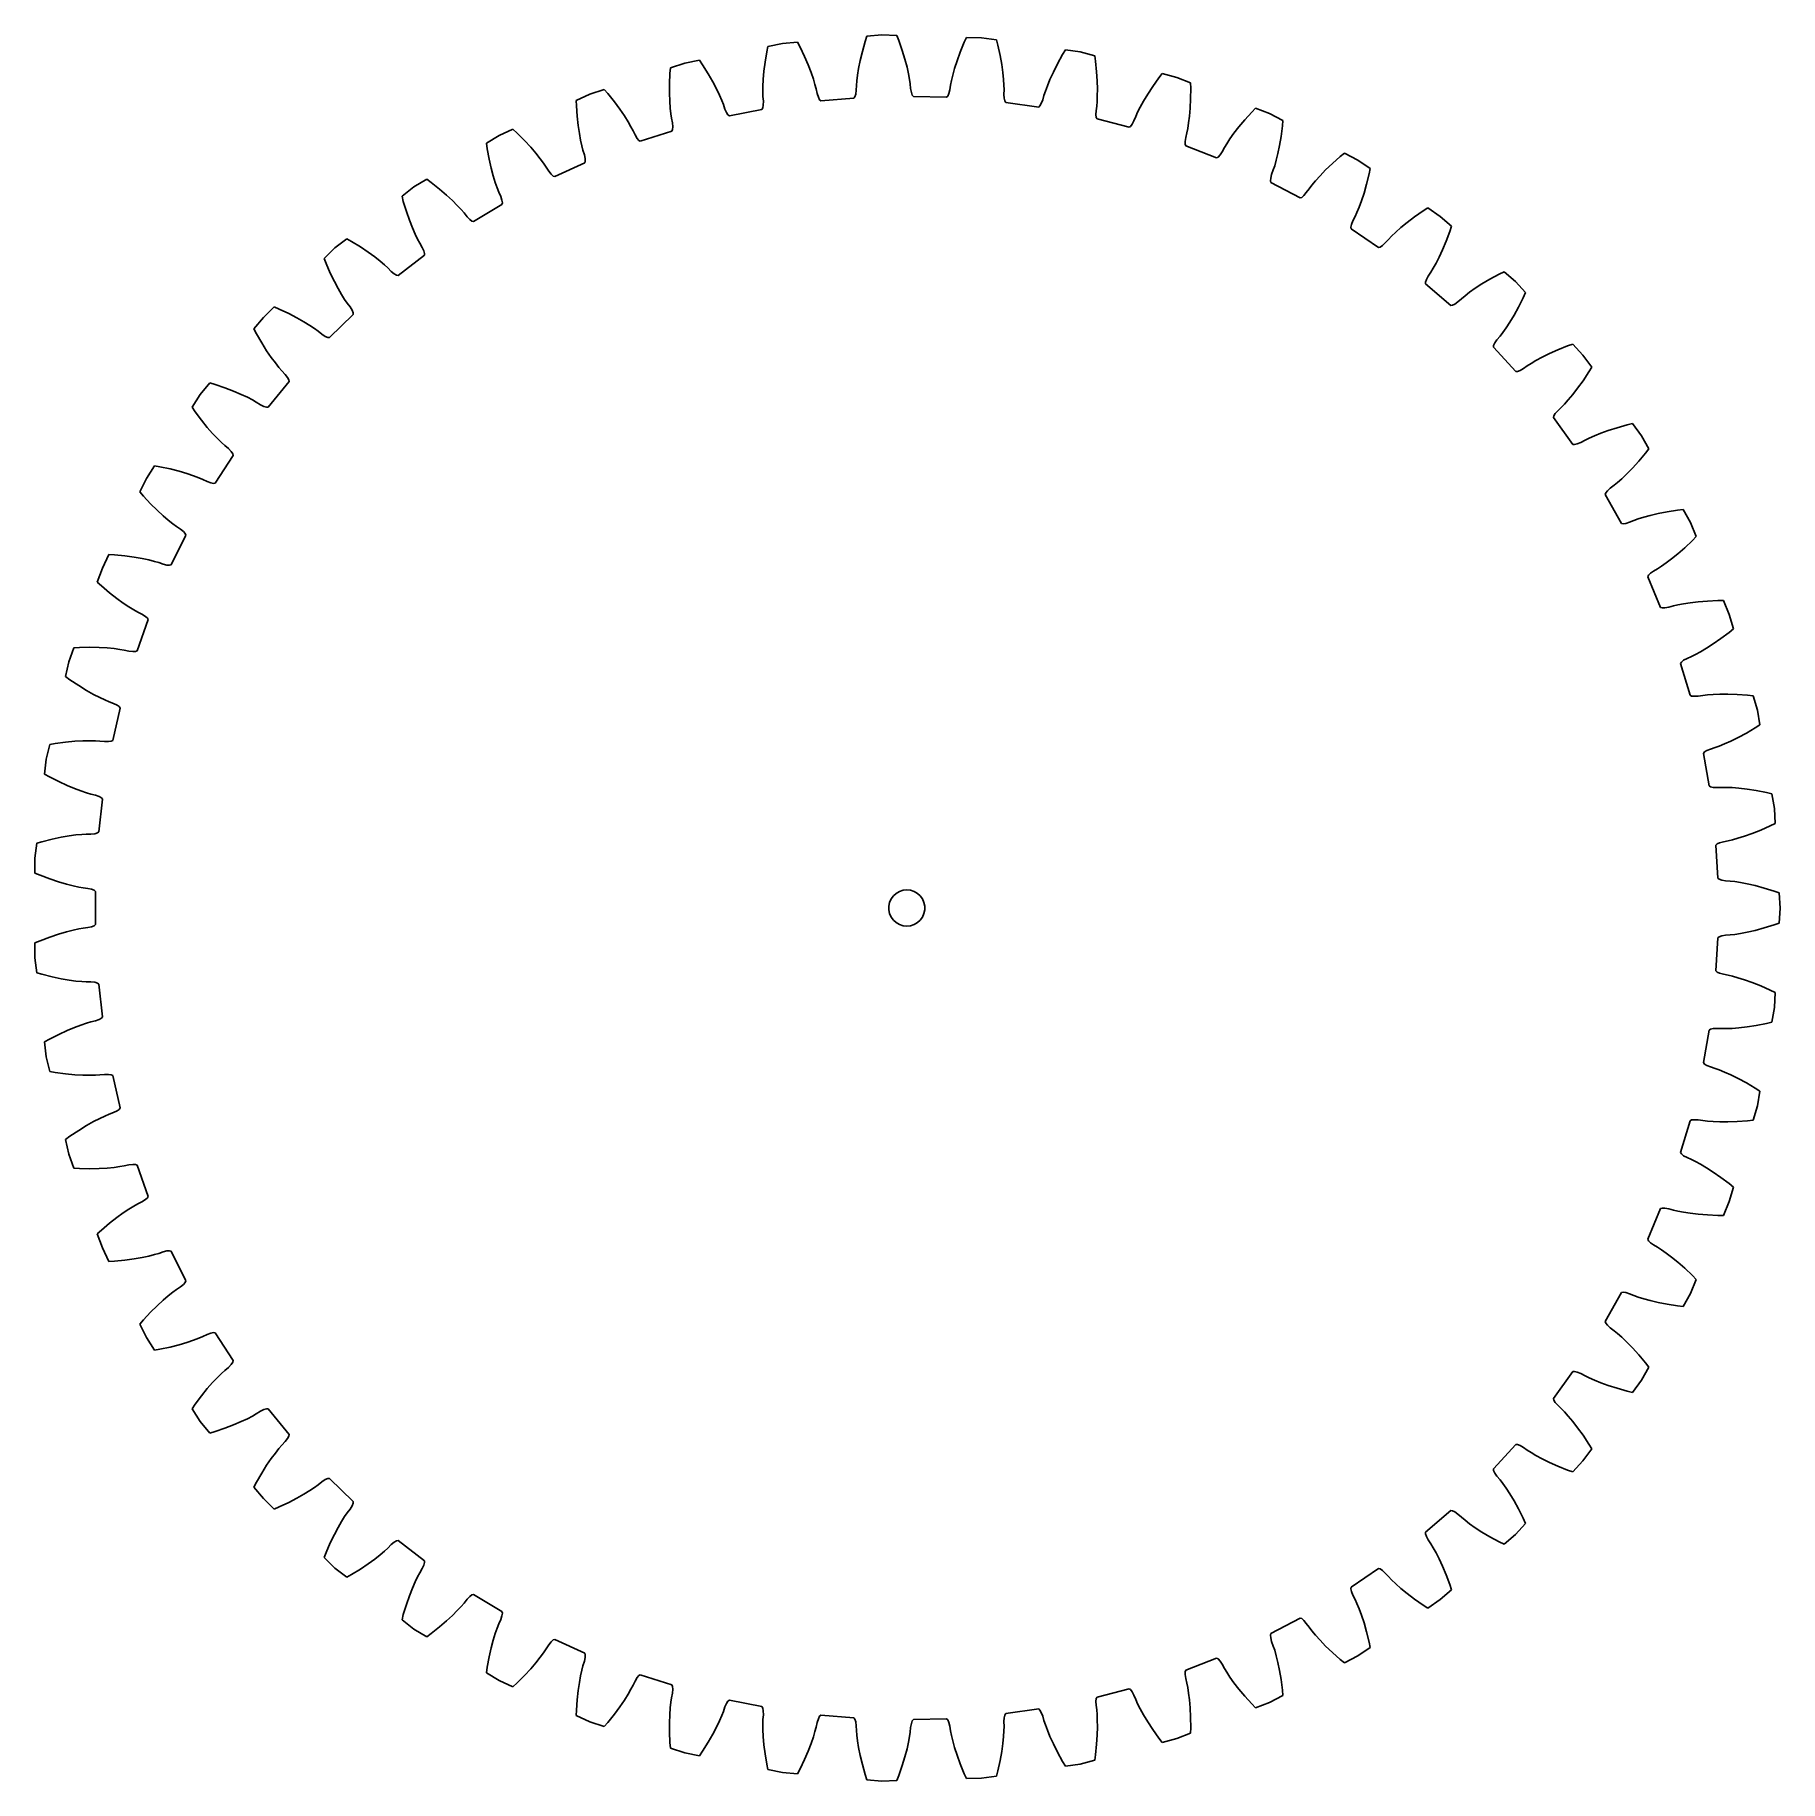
# Model space of a CAD drawing. Header units: metres. Extents: x -72 to 73, y -73 to 73.
import ezdxf

# ---------------------------------------------------------------- set-up
doc = ezdxf.new("R2010")
doc.units = ezdxf.units.M

msp = doc.modelspace()

# ---------------------------------------------------------------- linework, layer by layer
for p, q in [((-2.07, 72.55), (-3.32, 72.44)), ((-0.82, 72.51), (-2.07, 72.55)), ((-11.64, 71.14), (-11.78, 70.28)), ((-11.55, 71.59), (-11.64, 71.14)), ((-10.33, 71.84), (-11.55, 71.59)), ((-9.08, 71.94), (-10.33, 71.84)), ((-8.87, 71.54), (-9.08, 71.94)), ((-8.5, 70.75), (-8.87, 71.54)), ((-3.69, 71.16), (-3.87, 70.42)), ((-3.46, 72), (-3.69, 71.16)), ((-3.32, 72.44), (-3.46, 72)), ((-0.66, 72.08), (-0.82, 72.51)), ((-0.38, 71.26), (-0.66, 72.08)), ((-0.15, 70.52), (-0.38, 71.26)), ((4.44, 71.12), (4.18, 70.4)), ((4.77, 71.93), (4.44, 71.12)), ((4.96, 72.34), (4.77, 71.93)), ((6.21, 72.31), (4.96, 72.34)), ((7.45, 72.13), (6.21, 72.31)), ((7.56, 71.69), (7.45, 72.13)), ((7.75, 70.84), (7.56, 71.69)), ((13.18, 71.31), (12.94, 70.91)), ((14.41, 71.13), (13.18, 71.31)), ((15.62, 70.81), (14.41, 71.13)), ((-19.64, 69.8), (-19.68, 69.35)), ((-18.45, 70.19), (-19.64, 69.8)), ((-17.23, 70.44), (-18.45, 70.19)), ((-16.97, 70.06), (-17.23, 70.44)), ((-16.51, 69.32), (-16.97, 70.06)), ((-11.78, 70.28), (-11.87, 69.52)), ((-8.19, 70.05), (-8.5, 70.75)), ((-7.95, 69.42), (-8.19, 70.05)), ((-4, 69.76), (-4.1, 69.19)), ((-3.87, 70.42), (-4, 69.76)), ((0.02, 69.87), (-0.15, 70.52)), ((0.14, 69.31), (0.02, 69.87)), ((3.97, 69.76), (3.82, 69.21)), ((4.18, 70.4), (3.97, 69.76)), ((7.89, 70.08), (7.75, 70.84)), ((7.98, 69.42), (7.89, 70.08)), ((12.52, 70.15), (12.18, 69.46)), ((12.94, 70.91), (12.52, 70.15)), ((15.68, 70.36), (15.62, 70.81)), ((15.77, 69.49), (15.68, 70.36)), ((-19.68, 69.35), (-19.72, 68.48)), ((-19.72, 68.48), (-19.72, 67.71)), ((-16.12, 68.65), (-16.51, 69.32)), ((-15.81, 68.06), (-16.12, 68.65)), ((-11.93, 68.85), (-11.96, 68.27)), ((-11.96, 68.27), (-11.96, 67.8)), ((-11.87, 69.52), (-11.93, 68.85)), ((-7.76, 68.88), (-7.95, 69.42)), ((-7.63, 68.42), (-7.76, 68.88)), ((-7.53, 68.06), (-7.63, 68.42)), ((-4.18, 68.35), (-4.2, 67.95)), ((-4.15, 68.72), (-4.18, 68.35)), ((-4.1, 69.19), (-4.15, 68.72)), ((0.22, 68.85), (0.14, 69.31)), ((0.28, 68.47), (0.22, 68.85)), ((0.32, 68.08), (0.28, 68.47)), ((3.63, 68.38), (3.57, 67.99)), ((3.71, 68.75), (3.63, 68.38)), ((3.82, 69.21), (3.71, 68.75)), ((8.04, 68.85), (7.98, 69.42)), ((8.07, 68.37), (8.04, 68.85)), ((8.08, 68), (8.07, 68.37)), ((11.68, 68.32), (11.52, 67.88)), ((11.9, 68.85), (11.68, 68.32)), ((12.18, 69.46), (11.9, 68.85)), ((15.82, 68.72), (15.77, 69.49)), ((15.84, 68.05), (15.82, 68.72)), ((20.44, 68.27), (20.02, 67.62)), ((20.94, 68.98), (20.44, 68.27)), ((21.22, 69.34), (20.94, 68.98)), ((22.43, 69.02), (21.22, 69.34)), ((23.59, 68.57), (22.43, 69.02)), ((23.6, 68.11), (23.59, 68.57)), ((-26.33, 67.63), (-27.47, 67.11)), ((-27.47, 67.11), (-27.45, 66.65)), ((-25.14, 68.02), (-26.33, 67.63)), ((-24.84, 67.67), (-25.14, 68.02)), ((-24.3, 66.99), (-24.84, 67.67)), ((-23.84, 66.37), (-24.3, 66.99)), ((-19.72, 67.71), (-19.7, 67.04)), ((-19.7, 67.04), (-19.66, 66.47)), ((-15.56, 67.54), (-15.81, 68.06)), ((-15.38, 67.11), (-15.56, 67.54)), ((-15.24, 66.76), (-15.38, 67.11)), ((-15.11, 66.38), (-15.24, 66.76)), ((-11.96, 67.8), (-11.95, 67.42)), ((-11.95, 67.42), (-11.92, 67.03)), ((-11.92, 67.03), (-11.93, 66.71)), ((-7.45, 67.67), (-7.53, 68.06)), ((-7.35, 67.36), (-7.45, 67.67)), ((-7.25, 67.16), (-7.35, 67.36)), ((-7.14, 67.07), (-7.25, 67.16)), ((-4.4, 67.3), (-7.14, 67.07)), ((-4.31, 67.41), (-4.4, 67.3)), ((-4.24, 67.63), (-4.31, 67.41)), ((-4.2, 67.95), (-4.24, 67.63)), ((0.38, 67.76), (0.32, 68.08)), ((0.46, 67.55), (0.38, 67.76)), ((0.55, 67.44), (0.46, 67.55)), ((3.3, 67.36), (0.55, 67.44)), ((3.4, 67.47), (3.3, 67.36)), ((3.49, 67.67), (3.4, 67.47)), ((3.57, 67.99), (3.49, 67.67)), ((8.07, 67.6), (8.08, 68)), ((8.1, 67.28), (8.07, 67.6)), ((8.15, 67.06), (8.1, 67.28)), ((8.23, 66.94), (8.15, 67.06)), ((10.96, 66.55), (8.23, 66.94)), ((11.18, 66.84), (11.07, 66.64)), ((11.3, 67.14), (11.18, 66.84)), ((11.4, 67.52), (11.3, 67.14)), ((11.52, 67.88), (11.4, 67.52)), ((15.78, 66.63), (15.81, 67.01)), ((15.81, 67.01), (15.83, 67.48)), ((15.83, 67.48), (15.84, 68.05)), ((19.67, 67.05), (19.39, 66.54)), ((20.02, 67.62), (19.67, 67.05)), ((23.55, 66.47), (23.59, 67.24)), ((23.59, 67.24), (23.6, 68.11)), ((-27.45, 66.65), (-27.39, 65.79)), ((-27.39, 65.79), (-27.31, 65.02)), ((-23.47, 65.81), (-23.84, 66.37)), ((-23.16, 65.33), (-23.47, 65.81)), ((-22.93, 64.92), (-23.16, 65.33)), ((-19.66, 66.47), (-19.61, 65.99)), ((-19.61, 65.99), (-19.56, 65.62)), ((-19.56, 65.62), (-19.48, 65.23)), ((-14.98, 66.09), (-15.11, 66.38)), ((-14.86, 65.9), (-14.98, 66.09)), ((-14.74, 65.82), (-14.86, 65.9)), ((-12.04, 66.36), (-14.74, 65.82)), ((-11.97, 66.48), (-12.04, 66.36)), ((-11.93, 66.71), (-11.97, 66.48)), ((11.07, 66.64), (10.96, 66.55)), ((15.71, 65.92), (15.73, 66.24)), ((15.75, 65.69), (15.71, 65.92)), ((15.73, 66.24), (15.78, 66.63)), ((15.81, 65.57), (15.75, 65.69)), ((18.47, 64.87), (15.81, 65.57)), ((18.88, 65.41), (18.73, 65.12)), ((19.03, 65.78), (18.88, 65.41)), ((19.18, 66.12), (19.03, 65.78)), ((19.39, 66.54), (19.18, 66.12)), ((23.42, 65.24), (23.5, 65.8)), ((23.5, 65.8), (23.55, 66.47)), ((28.09, 65.49), (27.59, 64.9)), ((28.67, 66.14), (28.09, 65.49)), ((28.98, 66.47), (28.67, 66.14)), ((30.15, 66.02), (28.98, 66.47)), ((31.25, 65.43), (30.15, 66.02)), ((31.21, 64.98), (31.25, 65.43)), ((-33.87, 64.19), (-34.94, 63.54)), ((-32.73, 64.71), (-33.87, 64.19)), ((-32.39, 64.39), (-32.73, 64.71)), ((-31.78, 63.78), (-32.39, 64.39)), ((-27.31, 65.02), (-27.21, 64.36)), ((-27.21, 64.36), (-27.11, 63.79)), ((-22.75, 64.58), (-22.93, 64.92)), ((-22.58, 64.23), (-22.75, 64.58)), ((-22.42, 63.95), (-22.58, 64.23)), ((-22.27, 63.78), (-22.42, 63.95)), ((-19.53, 64.56), (-22.15, 63.71)), ((-19.47, 64.69), (-19.53, 64.56)), ((-19.48, 65.23), (-19.45, 64.91)), ((-19.45, 64.91), (-19.47, 64.69)), ((18.59, 64.94), (18.47, 64.87)), ((18.73, 65.12), (18.59, 64.94)), ((23.13, 63.7), (23.18, 64.01)), ((23.18, 64.01), (23.27, 64.4)), ((23.27, 64.4), (23.35, 64.77)), ((23.35, 64.77), (23.42, 65.24)), ((26.85, 63.9), (26.59, 63.5)), ((27.19, 64.37), (26.85, 63.9)), ((27.59, 64.9), (27.19, 64.37)), ((30.98, 63.35), (31.1, 64.11)), ((31.1, 64.11), (31.21, 64.98)), ((-34.94, 63.54), (-34.87, 63.09)), ((-34.87, 63.09), (-34.71, 62.23)), ((-31.25, 63.22), (-31.78, 63.78)), ((-30.82, 62.71), (-31.25, 63.22)), ((-30.46, 62.26), (-30.82, 62.71)), ((-27.11, 63.79), (-27.01, 63.33)), ((-27.01, 63.33), (-26.91, 62.97)), ((-26.91, 62.97), (-26.79, 62.59)), ((-26.79, 62.59), (-26.72, 62.27)), ((-22.15, 63.71), (-22.27, 63.78)), ((23.13, 63.47), (23.13, 63.7)), ((23.18, 63.34), (23.13, 63.47)), ((25.75, 62.34), (23.18, 63.34)), ((25.87, 62.4), (25.75, 62.34)), ((26.03, 62.57), (25.87, 62.4)), ((26.21, 62.83), (26.03, 62.57)), ((26.4, 63.18), (26.21, 62.83)), ((26.59, 63.5), (26.4, 63.18)), ((30.71, 62.14), (30.84, 62.7)), ((30.84, 62.7), (30.98, 63.35)), ((36.02, 62.44), (35.37, 61.86)), ((36.37, 62.73), (36.02, 62.44)), ((37.48, 62.15), (36.37, 62.73)), ((-34.71, 62.23), (-34.54, 61.48)), ((-34.54, 61.48), (-34.37, 60.83)), ((-30.18, 61.88), (-30.46, 62.26)), ((-29.96, 61.57), (-30.18, 61.88)), ((-29.75, 61.23), (-29.96, 61.57)), ((-29.56, 60.98), (-29.75, 61.23)), ((-29.39, 60.82), (-29.56, 60.98)), ((-26.76, 61.91), (-29.26, 60.77)), ((-26.72, 62.05), (-26.76, 61.91)), ((-26.72, 62.27), (-26.72, 62.05)), ((30.24, 60.64), (30.32, 60.96)), ((30.32, 60.96), (30.46, 61.33)), ((30.46, 61.33), (30.58, 61.68)), ((30.58, 61.68), (30.71, 62.14)), ((34.81, 61.33), (34.35, 60.85)), ((35.37, 61.86), (34.81, 61.33)), ((38.51, 61.44), (37.48, 62.15)), ((38.21, 60.15), (38.42, 60.99)), ((38.42, 60.99), (38.51, 61.44)), ((-40.96, 59.91), (-41.95, 59.15)), ((-39.89, 60.55), (-40.96, 59.91)), ((-39.52, 60.28), (-39.89, 60.55)), ((-38.84, 59.74), (-39.52, 60.28)), ((-38.26, 59.24), (-38.84, 59.74)), ((-34.37, 60.83), (-34.2, 60.29)), ((-34.2, 60.29), (-34.05, 59.84)), ((-34.05, 59.84), (-33.91, 59.49)), ((-33.91, 59.49), (-33.75, 59.12)), ((-29.26, 60.77), (-29.39, 60.82)), ((30.22, 60.42), (30.24, 60.64)), ((30.25, 60.28), (30.22, 60.42)), ((32.68, 59), (30.25, 60.28)), ((33.43, 59.76), (33.2, 59.44)), ((33.66, 60.06), (33.43, 59.76)), ((33.96, 60.42), (33.66, 60.06)), ((34.35, 60.85), (33.96, 60.42)), ((38, 59.41), (38.21, 60.15)), ((-41.95, 59.15), (-41.84, 58.7)), ((-41.84, 58.7), (-41.58, 57.87)), ((-37.76, 58.79), (-38.26, 59.24)), ((-37.36, 58.38), (-37.76, 58.79)), ((-37.03, 58.04), (-37.36, 58.38)), ((-36.79, 57.75), (-37.03, 58.04)), ((-33.64, 58.46), (-36, 57.03)), ((-33.75, 59.12), (-33.65, 58.82)), ((-33.65, 58.82), (-33.61, 58.6)), ((-33.61, 58.6), (-33.64, 58.46)), ((32.82, 59.04), (32.68, 59)), ((32.99, 59.19), (32.82, 59.04)), ((33.2, 59.44), (32.99, 59.19)), ((37.41, 57.8), (37.59, 58.24)), ((37.59, 58.24), (37.79, 58.77)), ((37.79, 58.77), (38, 59.41)), ((43.29, 58.18), (42.9, 57.93)), ((44.32, 57.47), (43.29, 58.18)), ((-41.58, 57.87), (-41.33, 57.14)), ((-41.33, 57.14), (-41.08, 56.52)), ((-36.54, 57.44), (-36.79, 57.75)), ((-36.32, 57.21), (-36.54, 57.44)), ((-36.14, 57.07), (-36.32, 57.21)), ((-36, 57.03), (-36.14, 57.07)), ((36.91, 56.58), (36.95, 56.8)), ((36.95, 56.8), (37.07, 57.1)), ((37.07, 57.1), (37.25, 57.46)), ((37.25, 57.46), (37.41, 57.8)), ((41.58, 56.96), (41.06, 56.54)), ((42.19, 57.43), (41.58, 56.96)), ((42.9, 57.93), (42.19, 57.43)), ((45.26, 56.65), (44.32, 57.47)), ((45.12, 56.22), (45.26, 56.65)), ((-46.54, 55.61), (-47.53, 54.85)), ((-46.14, 55.38), (-46.54, 55.61)), ((-45.4, 54.93), (-46.14, 55.38)), ((-41.08, 56.52), (-40.85, 55.99)), ((-40.85, 55.99), (-40.65, 55.57)), ((-40.65, 55.57), (-40.47, 55.23)), ((-40.47, 55.23), (-40.27, 54.89)), ((36.93, 56.44), (36.91, 56.58)), ((39.2, 54.89), (36.93, 56.44)), ((39.76, 55.26), (39.53, 55.04)), ((40.03, 55.56), (39.76, 55.26)), ((40.29, 55.83), (40.03, 55.56)), ((40.63, 56.16), (40.29, 55.83)), ((41.06, 56.54), (40.63, 56.16)), ((44.52, 54.69), (44.82, 55.4)), ((44.82, 55.4), (45.12, 56.22)), ((-47.53, 54.85), (-48.42, 53.98)), ((-48.42, 53.98), (-48.25, 53.55)), ((-44.76, 54.5), (-45.4, 54.93)), ((-44.22, 54.1), (-44.76, 54.5)), ((-43.77, 53.75), (-44.22, 54.1)), ((-43.41, 53.44), (-43.77, 53.75)), ((-40.09, 54.24), (-42.27, 52.56)), ((-40.27, 54.89), (-40.13, 54.6)), ((-40.13, 54.6), (-40.08, 54.38)), ((-40.08, 54.38), (-40.09, 54.24)), ((39.34, 54.92), (39.2, 54.89)), ((39.53, 55.04), (39.34, 54.92)), ((43.98, 53.57), (44.24, 54.08)), ((44.24, 54.08), (44.52, 54.69)), ((-48.25, 53.55), (-47.91, 52.75)), ((-47.91, 52.75), (-47.57, 52.06)), ((-43.13, 53.18), (-43.41, 53.44)), ((-42.85, 52.9), (-43.13, 53.18)), ((-42.6, 52.7), (-42.85, 52.9)), ((-42.41, 52.58), (-42.6, 52.7)), ((-42.27, 52.56), (-42.41, 52.58)), ((43.19, 52.22), (43.34, 52.5)), ((43.34, 52.5), (43.56, 52.83)), ((43.56, 52.83), (43.75, 53.16)), ((43.75, 53.16), (43.98, 53.57)), ((48.46, 52.25), (47.8, 51.85)), ((49.22, 52.66), (48.46, 52.25)), ((49.64, 52.86), (49.22, 52.66)), ((50.58, 52.05), (49.64, 52.86)), ((-47.57, 52.06), (-47.26, 51.47)), ((-47.26, 51.47), (-46.97, 50.97)), ((-46.97, 50.97), (-46.72, 50.57)), ((43.11, 52), (43.19, 52.22)), ((43.12, 51.86), (43.11, 52)), ((45.2, 50.06), (43.12, 51.86)), ((46.39, 50.87), (46.1, 50.63)), ((46.77, 51.16), (46.39, 50.87)), ((47.23, 51.49), (46.77, 51.16)), ((47.8, 51.85), (47.23, 51.49)), ((51.42, 51.13), (50.58, 52.05)), ((51.23, 50.71), (51.42, 51.13)), ((-52.57, 49.94), (-53.47, 49.07)), ((-52.15, 49.76), (-52.57, 49.94)), ((-51.36, 49.39), (-52.15, 49.76)), ((-50.68, 49.04), (-51.36, 49.39)), ((-46.72, 50.57), (-46.5, 50.26)), ((-46.5, 50.26), (-46.27, 49.94)), ((-46.27, 49.94), (-46.1, 49.67)), ((-46.1, 49.67), (-46.01, 49.46)), ((-46.01, 49.46), (-46.01, 49.32)), ((45.34, 50.08), (45.2, 50.06)), ((45.54, 50.18), (45.34, 50.08)), ((45.8, 50.37), (45.54, 50.18)), ((46.1, 50.63), (45.8, 50.37)), ((50.47, 49.26), (50.84, 49.93)), ((50.84, 49.93), (51.23, 50.71)), ((-53.47, 49.07), (-54.26, 48.11)), ((-54.26, 48.11), (-54.04, 47.7)), ((-50.1, 48.71), (-50.68, 49.04)), ((-49.61, 48.41), (-50.1, 48.71)), ((-49.22, 48.14), (-49.61, 48.41)), ((-48.91, 47.92), (-49.22, 48.14)), ((-48.6, 47.67), (-48.91, 47.92)), ((-46.01, 49.32), (-47.98, 47.4)), ((49.53, 47.82), (49.8, 48.21)), ((49.8, 48.21), (50.12, 48.69)), ((50.12, 48.69), (50.47, 49.26)), ((-54.04, 47.7), (-53.61, 46.95)), ((-53.61, 46.95), (-53.2, 46.3)), ((-48.33, 47.5), (-48.6, 47.67)), ((-48.12, 47.41), (-48.33, 47.5)), ((-47.98, 47.4), (-48.12, 47.41)), ((48.75, 46.61), (48.76, 46.75)), ((50.61, 44.58), (48.75, 46.61)), ((48.76, 46.75), (48.86, 46.96)), ((48.86, 46.96), (49.04, 47.22)), ((49.04, 47.22), (49.3, 47.52)), ((49.3, 47.52), (49.53, 47.82)), ((54.91, 46.71), (54.1, 46.38)), ((55.34, 46.86), (54.91, 46.71)), ((56.18, 45.94), (55.34, 46.86)), ((-53.2, 46.3), (-52.82, 45.75)), ((-52.82, 45.75), (-52.47, 45.29)), ((-52.47, 45.29), (-52.18, 44.92)), ((51.57, 45.05), (51.24, 44.82)), ((51.88, 45.25), (51.57, 45.05)), ((52.29, 45.5), (51.88, 45.25)), ((52.8, 45.77), (52.29, 45.5)), ((53.4, 46.07), (52.8, 45.77)), ((54.1, 46.38), (53.4, 46.07)), ((56.92, 44.93), (56.18, 45.94)), ((-57.92, 43.63), (-58.71, 42.66)), ((-57.48, 43.49), (-57.92, 43.63)), ((-51.33, 43.75), (-53.07, 41.62)), ((-52.18, 44.92), (-51.93, 44.63)), ((-51.93, 44.63), (-51.66, 44.34)), ((-51.66, 44.34), (-51.46, 44.09)), ((-51.46, 44.09), (-51.35, 43.89)), ((-51.35, 43.89), (-51.33, 43.75)), ((50.75, 44.58), (50.61, 44.58)), ((50.97, 44.66), (50.75, 44.58)), ((51.24, 44.82), (50.97, 44.66)), ((55.75, 43.19), (56.2, 43.81)), ((56.2, 43.81), (56.68, 44.54)), ((56.68, 44.54), (56.92, 44.93)), ((-58.71, 42.66), (-59.39, 41.61)), ((-56.66, 43.22), (-57.48, 43.49)), ((-55.94, 42.94), (-56.66, 43.22)), ((-55.32, 42.68), (-55.94, 42.94)), ((-54.8, 42.44), (-55.32, 42.68)), ((-54.38, 42.22), (-54.8, 42.44)), ((-54.06, 42.03), (-54.38, 42.22)), ((54.66, 41.86), (54.97, 42.22)), ((54.97, 42.22), (55.34, 42.66)), ((55.34, 42.66), (55.75, 43.19)), ((-59.39, 41.61), (-59.13, 41.23)), ((-59.13, 41.23), (-58.61, 40.53)), ((-53.72, 41.82), (-54.06, 42.03)), ((-53.43, 41.68), (-53.72, 41.82)), ((-53.21, 41.61), (-53.43, 41.68)), ((-53.07, 41.62), (-53.21, 41.61)), ((53.74, 40.75), (53.77, 40.89)), ((55.36, 38.52), (53.74, 40.75)), ((53.77, 40.89), (53.89, 41.08)), ((53.89, 41.08), (54.11, 41.32)), ((54.11, 41.32), (54.39, 41.6)), ((54.39, 41.6), (54.66, 41.86)), ((-58.61, 40.53), (-58.13, 39.93)), ((-58.13, 39.93), (-57.69, 39.43)), ((-57.69, 39.43), (-57.29, 39.01)), ((57.14, 39.24), (56.7, 39.04)), ((57.67, 39.45), (57.14, 39.24)), ((58.3, 39.68), (57.67, 39.45)), ((59.04, 39.91), (58.3, 39.68)), ((59.87, 40.14), (59.04, 39.91)), ((60.32, 40.25), (59.87, 40.14)), ((61.05, 39.24), (60.32, 40.25)), ((61.67, 38.15), (61.05, 39.24)), ((-57.29, 39.01), (-56.96, 38.68)), ((-56.96, 38.68), (-56.68, 38.42)), ((-56.68, 38.42), (-56.38, 38.17)), ((-56.38, 38.17), (-56.15, 37.94)), ((-56.15, 37.94), (-56.02, 37.75)), ((-56.02, 37.75), (-55.98, 37.61)), ((55.5, 38.51), (55.36, 38.52)), ((55.72, 38.56), (55.5, 38.51)), ((56.02, 38.69), (55.72, 38.56)), ((56.37, 38.88), (56.02, 38.69)), ((56.7, 39.04), (56.37, 38.88)), ((60.83, 37.12), (61.39, 37.79)), ((61.39, 37.79), (61.67, 38.15)), ((-62.52, 36.74), (-63.19, 35.69)), ((-62.07, 36.66), (-62.52, 36.74)), ((-61.22, 36.48), (-62.07, 36.66)), ((-60.47, 36.29), (-61.22, 36.48)), ((-59.83, 36.1), (-60.47, 36.29)), ((-55.98, 37.61), (-57.47, 35.3)), ((59.84, 36.07), (60.31, 36.55)), ((60.31, 36.55), (60.83, 37.12)), ((-63.19, 35.69), (-63.75, 34.57)), ((-59.28, 35.91), (-59.83, 36.1)), ((-58.84, 35.74), (-59.28, 35.91)), ((-58.5, 35.6), (-58.84, 35.74)), ((-58.14, 35.43), (-58.5, 35.6)), ((-57.83, 35.32), (-58.14, 35.43)), ((-57.61, 35.27), (-57.83, 35.32)), ((-57.47, 35.3), (-57.61, 35.27)), ((58.22, 34.67), (58.46, 34.89)), ((58.46, 34.89), (58.78, 35.12)), ((58.78, 35.12), (59.07, 35.36)), ((59.07, 35.36), (59.43, 35.67)), ((59.43, 35.67), (59.84, 36.07)), ((-63.75, 34.57), (-63.44, 34.22)), ((-63.44, 34.22), (-62.85, 33.59)), ((-62.85, 33.59), (-62.3, 33.05)), ((58.04, 34.36), (58.08, 34.49)), ((59.39, 31.96), (58.04, 34.36)), ((58.08, 34.49), (58.22, 34.67)), ((-62.3, 33.05), (-61.8, 32.59)), ((-61.8, 32.59), (-61.37, 32.22)), ((-61.37, 32.22), (-60.99, 31.93)), ((-60.99, 31.93), (-60.69, 31.71)), ((59.53, 31.93), (59.39, 31.96)), ((59.76, 31.96), (59.53, 31.93)), ((60.06, 32.05), (59.76, 31.96)), ((60.43, 32.2), (60.06, 32.05)), ((60.79, 32.33), (60.43, 32.2)), ((61.24, 32.47), (60.79, 32.33)), ((61.79, 32.62), (61.24, 32.47)), ((62.44, 32.77), (61.79, 32.62)), ((63.2, 32.92), (62.44, 32.77)), ((64.06, 33.06), (63.2, 32.92)), ((64.51, 33.11), (64.06, 33.06)), ((65.13, 32.02), (64.51, 33.11)), ((65.61, 30.87), (65.13, 32.02)), ((-59.91, 30.99), (-61.12, 28.52)), ((-60.69, 31.71), (-60.36, 31.49)), ((-60.36, 31.49), (-60.11, 31.29)), ((-60.11, 31.29), (-59.96, 31.12)), ((-59.96, 31.12), (-59.91, 30.99)), ((64.66, 29.94), (65.29, 30.54)), ((65.29, 30.54), (65.61, 30.87)), ((-66.3, 29.37), (-66.85, 28.25)), ((-65.84, 29.34), (-66.3, 29.37)), ((-64.98, 29.26), (-65.84, 29.34)), ((-64.21, 29.16), (-64.98, 29.26)), ((-63.55, 29.04), (-64.21, 29.16)), ((-62.99, 28.92), (-63.55, 29.04)), ((63.56, 29.01), (64.09, 29.44)), ((64.09, 29.44), (64.66, 29.94)), ((-66.85, 28.25), (-67.27, 27.07)), ((-62.53, 28.8), (-62.99, 28.92)), ((-62.17, 28.7), (-62.53, 28.8)), ((-61.8, 28.57), (-62.17, 28.7)), ((-61.48, 28.49), (-61.8, 28.57)), ((-61.26, 28.48), (-61.48, 28.49)), ((-61.12, 28.52), (-61.26, 28.48)), ((61.58, 27.52), (61.64, 27.65)), ((61.64, 27.65), (61.8, 27.81)), ((61.8, 27.81), (62.06, 27.99)), ((62.06, 27.99), (62.4, 28.19)), ((62.4, 28.19), (62.72, 28.4)), ((62.72, 28.4), (63.11, 28.67)), ((63.11, 28.67), (63.56, 29.01)), ((-67.27, 27.07), (-66.93, 26.77)), ((-66.93, 26.77), (-66.27, 26.2)), ((-66.27, 26.2), (-65.66, 25.73)), ((62.65, 24.98), (61.58, 27.52)), ((-65.66, 25.73), (-65.12, 25.34)), ((-65.12, 25.34), (-64.64, 25.02)), ((-64.64, 25.02), (-64.24, 24.77)), ((-64.24, 24.77), (-63.91, 24.59)), ((62.78, 24.93), (62.65, 24.98)), ((63.01, 24.94), (62.78, 24.93)), ((63.33, 24.99), (63.01, 24.94)), ((63.71, 25.1), (63.33, 24.99)), ((64.07, 25.19), (63.71, 25.1)), ((64.54, 25.28), (64.07, 25.19)), ((65.11, 25.36), (64.54, 25.28)), ((65.77, 25.44), (65.11, 25.36)), ((66.54, 25.5), (65.77, 25.44)), ((67.41, 25.54), (66.54, 25.5)), ((67.87, 25.54), (67.41, 25.54)), ((68.35, 24.39), (67.87, 25.54)), ((-63.05, 23.96), (-63.97, 21.36)), ((-63.91, 24.59), (-63.56, 24.41)), ((-63.56, 24.41), (-63.28, 24.23)), ((-63.28, 24.23), (-63.11, 24.08)), ((-63.11, 24.08), (-63.05, 23.96)), ((68.71, 23.19), (68.35, 24.39)), ((66.46, 21.58), (67.02, 21.94)), ((67.02, 21.94), (67.66, 22.38)), ((67.66, 22.38), (68.35, 22.9)), ((68.35, 22.9), (68.71, 23.19)), ((-69.63, 20.45), (-69.92, 19.23)), ((-69.22, 21.62), (-69.63, 20.45)), ((-68.76, 21.65), (-69.22, 21.62)), ((-67.89, 21.66), (-68.76, 21.65)), ((-67.12, 21.65), (-67.89, 21.66)), ((-66.45, 21.61), (-67.12, 21.65)), ((-65.88, 21.55), (-66.45, 21.61)), ((-65.41, 21.49), (-65.88, 21.55)), ((-65.04, 21.42), (-65.41, 21.49)), ((-64.65, 21.34), (-65.04, 21.42)), ((-64.33, 21.3), (-64.65, 21.34)), ((-64.1, 21.31), (-64.33, 21.3)), ((-63.97, 21.36), (-64.1, 21.31)), ((64.31, 20.32), (64.39, 20.44)), ((65.09, 17.68), (64.31, 20.32)), ((64.39, 20.44), (64.56, 20.58)), ((64.56, 20.58), (64.85, 20.74)), ((64.85, 20.74), (65.21, 20.9)), ((65.21, 20.9), (65.55, 21.06)), ((65.55, 21.06), (65.96, 21.29)), ((65.96, 21.29), (66.46, 21.58)), ((-69.92, 19.23), (-69.55, 18.96)), ((-69.55, 18.96), (-68.82, 18.48)), ((-68.82, 18.48), (-68.17, 18.08)), ((-68.17, 18.08), (-67.58, 17.75)), ((-67.58, 17.75), (-67.07, 17.49)), ((-67.07, 17.49), (-66.64, 17.29)), ((65.22, 17.61), (65.09, 17.68)), ((65.44, 17.59), (65.22, 17.61)), ((65.76, 17.61), (65.44, 17.59)), ((66.15, 17.67), (65.76, 17.61)), ((66.53, 17.72), (66.15, 17.67)), ((67, 17.75), (66.53, 17.72)), ((67.57, 17.78), (67, 17.75)), ((68.24, 17.78), (67.57, 17.78)), ((69.01, 17.75), (68.24, 17.78)), ((69.88, 17.69), (69.01, 17.75)), ((70.34, 17.64), (69.88, 17.69)), ((70.69, 16.44), (70.34, 17.64)), ((-66.64, 17.29), (-66.29, 17.14)), ((-66.29, 17.14), (-65.92, 17)), ((-65.37, 16.61), (-65.99, 13.93)), ((-65.92, 17), (-65.63, 16.86)), ((-65.63, 16.86), (-65.45, 16.73)), ((-65.45, 16.73), (-65.37, 16.61)), ((70.9, 15.21), (70.69, 16.44)), ((69.09, 14.16), (69.77, 14.52)), ((69.77, 14.52), (70.51, 14.96)), ((70.51, 14.96), (70.9, 15.21)), ((-71.23, 13.59), (-71.51, 12.38)), ((-70.78, 13.67), (-71.23, 13.59)), ((-69.92, 13.78), (-70.78, 13.67)), ((-69.15, 13.85), (-69.92, 13.78)), ((-68.48, 13.89), (-69.15, 13.85)), ((-67.91, 13.9), (-68.48, 13.89)), ((-67.43, 13.89), (-67.91, 13.9)), ((-67.06, 13.87), (-67.43, 13.89)), ((-66.66, 13.83), (-67.06, 13.87)), ((-66.34, 13.83), (-66.66, 13.83)), ((-66.12, 13.86), (-66.34, 13.83)), ((-65.99, 13.93), (-66.12, 13.86)), ((66.3, 12.97), (66.49, 13.09)), ((66.49, 13.09), (66.79, 13.21)), ((66.79, 13.21), (67.17, 13.33)), ((67.17, 13.33), (67.52, 13.45)), ((67.52, 13.45), (67.96, 13.63)), ((67.96, 13.63), (68.48, 13.86)), ((68.48, 13.86), (69.09, 14.16)), ((-71.51, 12.38), (-71.65, 11.13)), ((66.21, 12.85), (66.3, 12.97)), ((66.68, 10.14), (66.21, 12.85)), ((-71.65, 11.13), (-71.25, 10.91)), ((-71.25, 10.91), (-70.48, 10.51)), ((-70.48, 10.51), (-69.78, 10.19)), ((-69.78, 10.19), (-69.16, 9.93)), ((-69.16, 9.93), (-68.63, 9.73)), ((-68.63, 9.73), (-68.18, 9.58)), ((-68.18, 9.58), (-67.82, 9.47)), ((-67.82, 9.47), (-67.43, 9.38)), ((-67.43, 9.38), (-67.13, 9.27)), ((-66.84, 9.05), (-67.15, 6.32)), ((-67.13, 9.27), (-66.93, 9.16)), ((-66.93, 9.16), (-66.84, 9.05)), ((66.8, 10.07), (66.68, 10.14)), ((67.02, 10.02), (66.8, 10.07)), ((67.34, 10), (67.02, 10.02)), ((67.74, 10.02), (67.34, 10)), ((68.11, 10.02), (67.74, 10.02)), ((68.59, 10), (68.11, 10.02)), ((69.16, 9.96), (68.59, 10)), ((69.83, 9.88), (69.16, 9.96)), ((70.59, 9.77), (69.83, 9.88)), ((71.44, 9.61), (70.59, 9.77)), ((71.89, 9.5), (71.44, 9.61)), ((72.1, 8.27), (71.89, 9.5)), ((72.17, 7.03), (72.1, 8.27)), ((-70.28, 5.88), (-71.03, 5.72)), ((-69.62, 5.99), (-70.28, 5.88)), ((-69.05, 6.07), (-69.62, 5.99)), ((-68.57, 6.11), (-69.05, 6.07)), ((-68.2, 6.13), (-68.57, 6.11)), ((-67.8, 6.14), (-68.2, 6.13)), ((-67.48, 6.17), (-67.8, 6.14)), ((-67.26, 6.24), (-67.48, 6.17)), ((-67.15, 6.32), (-67.26, 6.24)), ((69.07, 5.79), (69.62, 5.96)), ((69.62, 5.96), (70.25, 6.19)), ((70.25, 6.19), (70.97, 6.47)), ((70.97, 6.47), (71.76, 6.82)), ((71.76, 6.82), (72.17, 7.03)), ((-72.31, 5.38), (-72.46, 4.14)), ((-71.87, 5.51), (-72.31, 5.38)), ((-71.03, 5.72), (-71.87, 5.51)), ((67.24, 5.22), (67.34, 5.33)), ((67.4, 2.48), (67.24, 5.22)), ((67.34, 5.33), (67.55, 5.42)), ((67.55, 5.42), (67.86, 5.51)), ((67.86, 5.51), (68.25, 5.59)), ((68.25, 5.59), (68.61, 5.67)), ((68.61, 5.67), (69.07, 5.79)), ((-72.46, 4.14), (-72.46, 2.89)), ((-72.46, 2.89), (-72.03, 2.72)), ((-72.03, 2.72), (-71.22, 2.41)), ((-71.22, 2.41), (-70.49, 2.17)), ((-70.49, 2.17), (-69.84, 1.98)), ((-69.84, 1.98), (-69.29, 1.84)), ((-69.29, 1.84), (-68.82, 1.74)), ((-68.82, 1.74), (-68.45, 1.68)), ((-68.45, 1.68), (-68.06, 1.63)), ((-68.06, 1.63), (-67.75, 1.56)), ((-67.75, 1.56), (-67.54, 1.47)), ((-67.54, 1.47), (-67.43, 1.38)), ((-0.61, 1.37), (-0.31, 1.47)), ((-0.31, 1.47), (0, 1.5)), ((0, 1.5), (0.31, 1.47)), ((0.31, 1.47), (0.61, 1.37)), ((67.51, 2.39), (67.4, 2.48)), ((67.73, 2.31), (67.51, 2.39)), ((68.04, 2.26), (67.73, 2.31)), ((68.44, 2.23), (68.04, 2.26)), ((68.81, 2.19), (68.44, 2.23)), ((69.28, 2.12), (68.81, 2.19)), ((69.84, 2.01), (69.28, 2.12)), ((70.5, 1.86), (69.84, 2.01)), ((71.24, 1.66), (70.5, 1.86)), ((72.07, 1.4), (71.24, 1.66)), ((-67.43, 1.38), (-67.43, -1.38)), ((-1.49, 0.16), (-1.43, 0.46)), ((-1.49, -0.16), (-1.49, 0.16)), ((-1.43, 0.46), (-1.3, 0.75)), ((-1.3, 0.75), (-1.11, 1)), ((-1.11, 1), (-0.88, 1.21)), ((-0.88, 1.21), (-0.61, 1.37)), ((0.61, 1.37), (0.88, 1.21)), ((0.88, 1.21), (1.11, 1)), ((1.11, 1), (1.3, 0.75)), ((1.3, 0.75), (1.43, 0.46)), ((1.43, 0.46), (1.49, 0.16)), ((1.49, 0.16), (1.49, -0.16)), ((72.5, 1.25), (72.07, 1.4)), ((72.57, 0), (72.5, 1.25)), ((72.5, -1.25), (72.57, 0)), ((-67.43, -1.38), (-67.54, -1.47)), ((-1.43, -0.46), (-1.49, -0.16)), ((-1.3, -0.75), (-1.43, -0.46)), ((-1.11, -1), (-1.3, -0.75)), ((-0.88, -1.21), (-1.11, -1)), ((-0.61, -1.37), (-0.88, -1.21)), ((-0.31, -1.47), (-0.61, -1.37)), ((0.61, -1.37), (0.31, -1.47)), ((0.88, -1.21), (0.61, -1.37)), ((1.11, -1), (0.88, -1.21)), ((1.3, -0.75), (1.11, -1)), ((1.43, -0.46), (1.3, -0.75)), ((1.49, -0.16), (1.43, -0.46)), ((71.24, -1.66), (72.07, -1.4)), ((72.07, -1.4), (72.5, -1.25)), ((-72.03, -2.72), (-72.46, -2.89)), ((-72.46, -2.89), (-72.46, -4.14)), ((-71.22, -2.41), (-72.03, -2.72)), ((-70.49, -2.17), (-71.22, -2.41)), ((-69.84, -1.98), (-70.49, -2.17)), ((-69.29, -1.84), (-69.84, -1.98)), ((-68.82, -1.74), (-69.29, -1.84)), ((-68.45, -1.68), (-68.82, -1.74)), ((-68.06, -1.63), (-68.45, -1.68)), ((-67.75, -1.56), (-68.06, -1.63)), ((-67.54, -1.47), (-67.75, -1.56)), ((0, -1.5), (-0.31, -1.47)), ((0.31, -1.47), (0, -1.5)), ((67.24, -5.22), (67.4, -2.48)), ((67.4, -2.48), (67.51, -2.39)), ((67.51, -2.39), (67.73, -2.31)), ((67.73, -2.31), (68.04, -2.26)), ((68.04, -2.26), (68.44, -2.23)), ((68.44, -2.23), (68.81, -2.19)), ((68.81, -2.19), (69.28, -2.12)), ((69.28, -2.12), (69.84, -2.01)), ((69.84, -2.01), (70.5, -1.86)), ((70.5, -1.86), (71.24, -1.66)), ((-72.46, -4.14), (-72.31, -5.38)), ((-72.31, -5.38), (-71.87, -5.51)), ((-71.87, -5.51), (-71.03, -5.72)), ((-71.03, -5.72), (-70.28, -5.88)), ((67.34, -5.33), (67.24, -5.22)), ((67.55, -5.42), (67.34, -5.33)), ((67.86, -5.51), (67.55, -5.42)), ((68.25, -5.59), (67.86, -5.51)), ((68.61, -5.67), (68.25, -5.59)), ((69.07, -5.79), (68.61, -5.67)), ((69.62, -5.96), (69.07, -5.79)), ((-70.28, -5.88), (-69.62, -5.99)), ((-69.62, -5.99), (-69.05, -6.07)), ((-69.05, -6.07), (-68.57, -6.11)), ((-68.57, -6.11), (-68.2, -6.13)), ((-68.2, -6.13), (-67.8, -6.14)), ((-67.8, -6.14), (-67.48, -6.17)), ((-67.48, -6.17), (-67.26, -6.24)), ((-67.26, -6.24), (-67.15, -6.32)), ((-67.15, -6.32), (-66.84, -9.05)), ((70.25, -6.19), (69.62, -5.96)), ((70.97, -6.47), (70.25, -6.19)), ((71.76, -6.82), (70.97, -6.47)), ((72.17, -7.03), (71.76, -6.82)), ((72.1, -8.27), (72.17, -7.03)), ((71.89, -9.5), (72.1, -8.27)), ((-69.16, -9.93), (-69.78, -10.19)), ((-68.63, -9.73), (-69.16, -9.93)), ((-68.18, -9.58), (-68.63, -9.73)), ((-67.82, -9.47), (-68.18, -9.58)), ((-67.43, -9.38), (-67.82, -9.47)), ((-67.13, -9.27), (-67.43, -9.38)), ((-66.93, -9.16), (-67.13, -9.27)), ((-66.84, -9.05), (-66.93, -9.16)), ((66.21, -12.85), (66.68, -10.14)), ((66.68, -10.14), (66.8, -10.07)), ((66.8, -10.07), (67.02, -10.02)), ((67.02, -10.02), (67.34, -10)), ((67.34, -10), (67.74, -10.02)), ((67.74, -10.02), (68.11, -10.02)), ((68.11, -10.02), (68.59, -10)), ((68.59, -10), (69.16, -9.96)), ((69.16, -9.96), (69.83, -9.88)), ((69.83, -9.88), (70.59, -9.77)), ((70.59, -9.77), (71.44, -9.61)), ((71.44, -9.61), (71.89, -9.5)), ((-71.25, -10.91), (-71.65, -11.13)), ((-71.65, -11.13), (-71.51, -12.38)), ((-70.48, -10.51), (-71.25, -10.91)), ((-69.78, -10.19), (-70.48, -10.51)), ((-71.51, -12.38), (-71.23, -13.59)), ((66.3, -12.97), (66.21, -12.85)), ((66.49, -13.09), (66.3, -12.97)), ((-71.23, -13.59), (-70.78, -13.67)), ((-70.78, -13.67), (-69.92, -13.78)), ((-69.92, -13.78), (-69.15, -13.85)), ((-69.15, -13.85), (-68.48, -13.89)), ((-68.48, -13.89), (-67.91, -13.9)), ((-67.91, -13.9), (-67.43, -13.89)), ((-67.43, -13.89), (-67.06, -13.87)), ((-67.06, -13.87), (-66.66, -13.83)), ((-66.66, -13.83), (-66.34, -13.83)), ((-66.34, -13.83), (-66.12, -13.86)), ((-66.12, -13.86), (-65.99, -13.93)), ((-65.99, -13.93), (-65.37, -16.61)), ((66.79, -13.21), (66.49, -13.09)), ((67.17, -13.33), (66.79, -13.21)), ((67.52, -13.45), (67.17, -13.33)), ((67.96, -13.63), (67.52, -13.45)), ((68.48, -13.86), (67.96, -13.63)), ((69.09, -14.16), (68.48, -13.86)), ((69.77, -14.52), (69.09, -14.16)), ((70.51, -14.96), (69.77, -14.52)), ((70.9, -15.21), (70.51, -14.96)), ((70.69, -16.44), (70.9, -15.21)), ((-66.64, -17.29), (-67.07, -17.49)), ((-66.29, -17.14), (-66.64, -17.29)), ((-65.92, -17), (-66.29, -17.14)), ((-65.63, -16.86), (-65.92, -17)), ((-65.45, -16.73), (-65.63, -16.86)), ((-65.37, -16.61), (-65.45, -16.73)), ((70.34, -17.64), (70.69, -16.44)), ((-68.82, -18.48), (-69.55, -18.96)), ((-68.17, -18.08), (-68.82, -18.48)), ((-67.58, -17.75), (-68.17, -18.08)), ((-67.07, -17.49), (-67.58, -17.75)), ((64.31, -20.32), (65.09, -17.68)), ((65.09, -17.68), (65.22, -17.61)), ((65.22, -17.61), (65.44, -17.59)), ((65.44, -17.59), (65.76, -17.61)), ((65.76, -17.61), (66.15, -17.67)), ((66.15, -17.67), (66.53, -17.72)), ((66.53, -17.72), (67, -17.75)), ((67, -17.75), (67.57, -17.78)), ((67.57, -17.78), (68.24, -17.78)), ((68.24, -17.78), (69.01, -17.75)), ((69.01, -17.75), (69.88, -17.69)), ((69.88, -17.69), (70.34, -17.64)), ((-69.55, -18.96), (-69.92, -19.23)), ((-69.92, -19.23), (-69.63, -20.45)), ((-69.63, -20.45), (-69.22, -21.62)), ((-69.22, -21.62), (-68.76, -21.65)), ((-68.76, -21.65), (-67.89, -21.66)), ((-67.89, -21.66), (-67.12, -21.65)), ((-67.12, -21.65), (-66.45, -21.61)), ((-66.45, -21.61), (-65.88, -21.55)), ((-65.88, -21.55), (-65.41, -21.49)), ((-65.41, -21.49), (-65.04, -21.42)), ((-65.04, -21.42), (-64.65, -21.34)), ((-64.65, -21.34), (-64.33, -21.3)), ((-64.33, -21.3), (-64.1, -21.31)), ((-64.1, -21.31), (-63.97, -21.36)), ((-63.97, -21.36), (-63.05, -23.96)), ((64.39, -20.44), (64.31, -20.32)), ((64.56, -20.58), (64.39, -20.44)), ((64.85, -20.74), (64.56, -20.58)), ((65.21, -20.9), (64.85, -20.74)), ((65.55, -21.06), (65.21, -20.9)), ((65.96, -21.29), (65.55, -21.06)), ((66.46, -21.58), (65.96, -21.29)), ((67.02, -21.94), (66.46, -21.58)), ((67.66, -22.38), (67.02, -21.94)), ((68.35, -22.9), (67.66, -22.38)), ((68.71, -23.19), (68.35, -22.9)), ((68.35, -24.39), (68.71, -23.19)), ((-63.91, -24.59), (-64.24, -24.77)), ((-63.56, -24.41), (-63.91, -24.59)), ((-63.28, -24.23), (-63.56, -24.41)), ((-63.11, -24.08), (-63.28, -24.23)), ((-63.05, -23.96), (-63.11, -24.08)), ((67.87, -25.54), (68.35, -24.39)), ((-65.66, -25.73), (-66.27, -26.2)), ((-65.12, -25.34), (-65.66, -25.73)), ((-64.64, -25.02), (-65.12, -25.34)), ((-64.24, -24.77), (-64.64, -25.02)), ((61.58, -27.52), (62.65, -24.98)), ((62.65, -24.98), (62.78, -24.93)), ((62.78, -24.93), (63.01, -24.94)), ((63.01, -24.94), (63.33, -24.99)), ((63.33, -24.99), (63.71, -25.1)), ((63.71, -25.1), (64.07, -25.19)), ((64.07, -25.19), (64.54, -25.28)), ((64.54, -25.28), (65.11, -25.36)), ((65.11, -25.36), (65.77, -25.44)), ((65.77, -25.44), (66.54, -25.5)), ((66.54, -25.5), (67.41, -25.54)), ((67.41, -25.54), (67.87, -25.54)), ((-66.93, -26.77), (-67.27, -27.07)), ((-67.27, -27.07), (-66.85, -28.25)), ((-66.27, -26.2), (-66.93, -26.77)), ((61.64, -27.65), (61.58, -27.52)), ((-66.85, -28.25), (-66.3, -29.37)), ((-63.55, -29.04), (-62.99, -28.92)), ((-62.99, -28.92), (-62.53, -28.8)), ((-62.53, -28.8), (-62.17, -28.7)), ((-62.17, -28.7), (-61.8, -28.57)), ((-61.8, -28.57), (-61.48, -28.49)), ((-61.48, -28.49), (-61.26, -28.48)), ((-61.26, -28.48), (-61.12, -28.52)), ((-61.12, -28.52), (-59.91, -30.99)), ((61.8, -27.81), (61.64, -27.65)), ((62.06, -27.99), (61.8, -27.81)), ((62.4, -28.19), (62.06, -27.99)), ((62.72, -28.4), (62.4, -28.19)), ((63.11, -28.67), (62.72, -28.4)), ((63.56, -29.01), (63.11, -28.67)), ((64.09, -29.44), (63.56, -29.01)), ((-66.3, -29.37), (-65.84, -29.34)), ((-65.84, -29.34), (-64.98, -29.26)), ((-64.98, -29.26), (-64.21, -29.16)), ((-64.21, -29.16), (-63.55, -29.04)), ((64.66, -29.94), (64.09, -29.44)), ((65.29, -30.54), (64.66, -29.94)), ((-60.69, -31.71), (-60.99, -31.93)), ((-60.36, -31.49), (-60.69, -31.71)), ((-60.11, -31.29), (-60.36, -31.49)), ((-59.96, -31.12), (-60.11, -31.29)), ((-59.91, -30.99), (-59.96, -31.12)), ((65.13, -32.02), (65.61, -30.87)), ((65.61, -30.87), (65.29, -30.54)), ((-62.3, -33.05), (-62.85, -33.59)), ((-61.8, -32.59), (-62.3, -33.05)), ((-61.37, -32.22), (-61.8, -32.59)), ((-60.99, -31.93), (-61.37, -32.22)), ((58.04, -34.36), (59.39, -31.96)), ((59.39, -31.96), (59.53, -31.93)), ((59.53, -31.93), (59.76, -31.96)), ((59.76, -31.96), (60.06, -32.05)), ((60.06, -32.05), (60.43, -32.2)), ((60.43, -32.2), (60.79, -32.33)), ((60.79, -32.33), (61.24, -32.47)), ((61.24, -32.47), (61.79, -32.62)), ((61.79, -32.62), (62.44, -32.77)), ((62.44, -32.77), (63.2, -32.92)), ((63.2, -32.92), (64.06, -33.06)), ((64.06, -33.06), (64.51, -33.11)), ((64.51, -33.11), (65.13, -32.02)), ((-63.44, -34.22), (-63.75, -34.57)), ((-63.75, -34.57), (-63.19, -35.69)), ((-62.85, -33.59), (-63.44, -34.22)), ((58.08, -34.49), (58.04, -34.36)), ((58.22, -34.67), (58.08, -34.49)), ((58.46, -34.89), (58.22, -34.67)), ((-63.19, -35.69), (-62.52, -36.74)), ((-60.47, -36.29), (-59.83, -36.1)), ((-59.83, -36.1), (-59.28, -35.91)), ((-59.28, -35.91), (-58.84, -35.74)), ((-58.84, -35.74), (-58.5, -35.6)), ((-58.5, -35.6), (-58.14, -35.43)), ((-58.14, -35.43), (-57.83, -35.32)), ((-57.83, -35.32), (-57.61, -35.27)), ((-57.61, -35.27), (-57.47, -35.3)), ((-57.47, -35.3), (-55.98, -37.61)), ((58.78, -35.12), (58.46, -34.89)), ((59.07, -35.36), (58.78, -35.12)), ((59.43, -35.67), (59.07, -35.36)), ((59.84, -36.07), (59.43, -35.67)), ((60.31, -36.55), (59.84, -36.07)), ((-62.52, -36.74), (-62.07, -36.66)), ((-62.07, -36.66), (-61.22, -36.48)), ((-61.22, -36.48), (-60.47, -36.29)), ((-55.98, -37.61), (-56.02, -37.75)), ((60.83, -37.12), (60.31, -36.55)), ((61.39, -37.79), (60.83, -37.12)), ((-57.29, -39.01), (-57.69, -39.43)), ((-56.96, -38.68), (-57.29, -39.01)), ((-56.68, -38.42), (-56.96, -38.68)), ((-56.38, -38.17), (-56.68, -38.42)), ((-56.15, -37.94), (-56.38, -38.17)), ((-56.02, -37.75), (-56.15, -37.94)), ((53.74, -40.75), (55.36, -38.52)), ((55.36, -38.52), (55.5, -38.51)), ((55.5, -38.51), (55.72, -38.56)), ((55.72, -38.56), (56.02, -38.69)), ((56.02, -38.69), (56.37, -38.88)), ((56.37, -38.88), (56.7, -39.04)), ((56.7, -39.04), (57.14, -39.24)), ((61.05, -39.24), (61.67, -38.15)), ((61.67, -38.15), (61.39, -37.79)), ((-58.61, -40.53), (-59.13, -41.23)), ((-58.13, -39.93), (-58.61, -40.53)), ((-57.69, -39.43), (-58.13, -39.93)), ((57.14, -39.24), (57.67, -39.45)), ((57.67, -39.45), (58.3, -39.68)), ((58.3, -39.68), (59.04, -39.91)), ((59.04, -39.91), (59.87, -40.14)), ((59.87, -40.14), (60.32, -40.25)), ((60.32, -40.25), (61.05, -39.24)), ((-59.13, -41.23), (-59.39, -41.61)), ((-59.39, -41.61), (-58.71, -42.66)), ((-54.38, -42.22), (-54.06, -42.03)), ((-54.06, -42.03), (-53.72, -41.82)), ((-53.72, -41.82), (-53.43, -41.68)), ((-53.43, -41.68), (-53.21, -41.61)), ((-53.21, -41.61), (-53.07, -41.62)), ((-53.07, -41.62), (-51.33, -43.75)), ((53.77, -40.89), (53.74, -40.75)), ((53.89, -41.08), (53.77, -40.89)), ((54.11, -41.32), (53.89, -41.08)), ((54.39, -41.6), (54.11, -41.32)), ((54.66, -41.86), (54.39, -41.6)), ((54.97, -42.22), (54.66, -41.86)), ((-58.71, -42.66), (-57.92, -43.63)), ((-57.92, -43.63), (-57.48, -43.49)), ((-57.48, -43.49), (-56.66, -43.22)), ((-56.66, -43.22), (-55.94, -42.94)), ((-55.94, -42.94), (-55.32, -42.68)), ((-55.32, -42.68), (-54.8, -42.44)), ((-54.8, -42.44), (-54.38, -42.22)), ((55.34, -42.66), (54.97, -42.22)), ((55.75, -43.19), (55.34, -42.66)), ((56.2, -43.81), (55.75, -43.19)), ((-52.18, -44.92), (-52.47, -45.29)), ((-51.93, -44.63), (-52.18, -44.92)), ((-51.66, -44.34), (-51.93, -44.63)), ((-51.46, -44.09), (-51.66, -44.34)), ((-51.35, -43.89), (-51.46, -44.09)), ((-51.33, -43.75), (-51.35, -43.89)), ((48.75, -46.61), (50.61, -44.58)), ((50.61, -44.58), (50.75, -44.58)), ((50.75, -44.58), (50.97, -44.66)), ((50.97, -44.66), (51.24, -44.82)), ((51.24, -44.82), (51.57, -45.05)), ((56.18, -45.94), (56.92, -44.93)), ((56.68, -44.54), (56.2, -43.81)), ((56.92, -44.93), (56.68, -44.54)), ((-53.2, -46.3), (-53.61, -46.95)), ((-52.82, -45.75), (-53.2, -46.3)), ((-52.47, -45.29), (-52.82, -45.75)), ((51.57, -45.05), (51.88, -45.25)), ((51.88, -45.25), (52.29, -45.5)), ((52.29, -45.5), (52.8, -45.77)), ((52.8, -45.77), (53.4, -46.07)), ((53.4, -46.07), (54.1, -46.38)), ((54.1, -46.38), (54.91, -46.71)), ((55.34, -46.86), (56.18, -45.94)), ((-54.04, -47.7), (-54.26, -48.11)), ((-53.61, -46.95), (-54.04, -47.7)), ((-48.91, -47.92), (-48.6, -47.67)), ((-48.6, -47.67), (-48.33, -47.5)), ((-48.33, -47.5), (-48.12, -47.41)), ((-48.12, -47.41), (-47.98, -47.4)), ((-47.98, -47.4), (-46.01, -49.32)), ((48.76, -46.75), (48.75, -46.61)), ((48.86, -46.96), (48.76, -46.75)), ((49.04, -47.22), (48.86, -46.96)), ((49.3, -47.52), (49.04, -47.22)), ((49.53, -47.82), (49.3, -47.52)), ((49.8, -48.21), (49.53, -47.82)), ((54.91, -46.71), (55.34, -46.86)), ((-54.26, -48.11), (-53.47, -49.07)), ((-53.47, -49.07), (-52.57, -49.94)), ((-51.36, -49.39), (-50.68, -49.04)), ((-50.68, -49.04), (-50.1, -48.71)), ((-50.1, -48.71), (-49.61, -48.41)), ((-49.61, -48.41), (-49.22, -48.14)), ((-49.22, -48.14), (-48.91, -47.92)), ((-46.01, -49.32), (-46.01, -49.46)), ((50.12, -48.69), (49.8, -48.21)), ((50.47, -49.26), (50.12, -48.69)), ((50.84, -49.93), (50.47, -49.26)), ((-52.57, -49.94), (-52.15, -49.76)), ((-52.15, -49.76), (-51.36, -49.39)), ((-46.72, -50.57), (-46.97, -50.97)), ((-46.5, -50.26), (-46.72, -50.57)), ((-46.27, -49.94), (-46.5, -50.26)), ((-46.1, -49.67), (-46.27, -49.94)), ((-46.01, -49.46), (-46.1, -49.67)), ((43.12, -51.86), (45.2, -50.06)), ((45.2, -50.06), (45.34, -50.08)), ((45.34, -50.08), (45.54, -50.18)), ((45.54, -50.18), (45.8, -50.37)), ((45.8, -50.37), (46.1, -50.63)), ((46.1, -50.63), (46.39, -50.87)), ((51.23, -50.71), (50.84, -49.93)), ((51.42, -51.13), (51.23, -50.71)), ((-47.57, -52.06), (-47.91, -52.75)), ((-47.26, -51.47), (-47.57, -52.06)), ((-46.97, -50.97), (-47.26, -51.47)), ((43.11, -52), (43.12, -51.86)), ((43.19, -52.22), (43.11, -52)), ((43.34, -52.5), (43.19, -52.22)), ((46.39, -50.87), (46.77, -51.16)), ((46.77, -51.16), (47.23, -51.49)), ((47.23, -51.49), (47.8, -51.85)), ((47.8, -51.85), (48.46, -52.25)), ((49.64, -52.86), (50.58, -52.05)), ((50.58, -52.05), (51.42, -51.13)), ((-48.25, -53.55), (-48.42, -53.98)), ((-47.91, -52.75), (-48.25, -53.55)), ((-43.77, -53.75), (-43.41, -53.44)), ((-43.41, -53.44), (-43.13, -53.18)), ((-43.13, -53.18), (-42.85, -52.9)), ((-42.85, -52.9), (-42.6, -52.7)), ((-42.6, -52.7), (-42.41, -52.58)), ((-42.41, -52.58), (-42.27, -52.56)), ((-42.27, -52.56), (-40.09, -54.24)), ((43.56, -52.83), (43.34, -52.5)), ((43.75, -53.16), (43.56, -52.83)), ((43.98, -53.57), (43.75, -53.16)), ((44.24, -54.08), (43.98, -53.57)), ((48.46, -52.25), (49.22, -52.66)), ((49.22, -52.66), (49.64, -52.86)), ((-48.42, -53.98), (-47.53, -54.85)), ((-47.53, -54.85), (-46.54, -55.61)), ((-46.14, -55.38), (-45.4, -54.93)), ((-45.4, -54.93), (-44.76, -54.5)), ((-44.76, -54.5), (-44.22, -54.1)), ((-44.22, -54.1), (-43.77, -53.75)), ((-40.27, -54.89), (-40.47, -55.23)), ((-40.13, -54.6), (-40.27, -54.89)), ((-40.08, -54.38), (-40.13, -54.6)), ((-40.09, -54.24), (-40.08, -54.38)), ((36.93, -56.44), (39.2, -54.89)), ((39.2, -54.89), (39.34, -54.92)), ((39.34, -54.92), (39.53, -55.04)), ((39.53, -55.04), (39.76, -55.26)), ((44.52, -54.69), (44.24, -54.08)), ((44.82, -55.4), (44.52, -54.69)), ((-46.54, -55.61), (-46.14, -55.38)), ((-41.08, -56.52), (-41.33, -57.14)), ((-40.85, -55.99), (-41.08, -56.52)), ((-40.65, -55.57), (-40.85, -55.99)), ((-40.47, -55.23), (-40.65, -55.57)), ((36.91, -56.58), (36.93, -56.44)), ((36.95, -56.8), (36.91, -56.58)), ((39.76, -55.26), (40.03, -55.56)), ((40.03, -55.56), (40.29, -55.83)), ((40.29, -55.83), (40.63, -56.16)), ((40.63, -56.16), (41.06, -56.54)), ((41.06, -56.54), (41.58, -56.96)), ((45.12, -56.22), (44.82, -55.4)), ((45.26, -56.65), (45.12, -56.22)), ((-41.58, -57.87), (-41.84, -58.7)), ((-41.33, -57.14), (-41.58, -57.87)), ((-37.03, -58.04), (-36.79, -57.75)), ((-36.79, -57.75), (-36.54, -57.44)), ((-36.54, -57.44), (-36.32, -57.21)), ((-36.32, -57.21), (-36.14, -57.07)), ((-36.14, -57.07), (-36, -57.03)), ((-36, -57.03), (-33.64, -58.46)), ((37.07, -57.1), (36.95, -56.8)), ((37.25, -57.46), (37.07, -57.1)), ((37.41, -57.8), (37.25, -57.46)), ((37.59, -58.24), (37.41, -57.8)), ((41.58, -56.96), (42.19, -57.43)), ((42.19, -57.43), (42.9, -57.93)), ((42.9, -57.93), (43.29, -58.18)), ((43.29, -58.18), (44.32, -57.47)), ((44.32, -57.47), (45.26, -56.65)), ((-41.84, -58.7), (-41.95, -59.15)), ((-41.95, -59.15), (-40.96, -59.91)), ((-38.84, -59.74), (-38.26, -59.24)), ((-38.26, -59.24), (-37.76, -58.79)), ((-37.76, -58.79), (-37.36, -58.38)), ((-37.36, -58.38), (-37.03, -58.04)), ((-33.75, -59.12), (-33.91, -59.49)), ((-33.65, -58.82), (-33.75, -59.12)), ((-33.61, -58.6), (-33.65, -58.82)), ((-33.64, -58.46), (-33.61, -58.6)), ((30.25, -60.28), (32.68, -59)), ((32.68, -59), (32.82, -59.04)), ((32.82, -59.04), (32.99, -59.19)), ((32.99, -59.19), (33.2, -59.44)), ((33.2, -59.44), (33.43, -59.76)), ((37.79, -58.77), (37.59, -58.24)), ((38, -59.41), (37.79, -58.77)), ((38.21, -60.15), (38, -59.41)), ((-40.96, -59.91), (-39.89, -60.55)), ((-39.89, -60.55), (-39.52, -60.28)), ((-39.52, -60.28), (-38.84, -59.74)), ((-34.37, -60.83), (-34.54, -61.48)), ((-34.2, -60.29), (-34.37, -60.83)), ((-34.05, -59.84), (-34.2, -60.29)), ((-33.91, -59.49), (-34.05, -59.84)), ((-29.56, -60.98), (-29.39, -60.82)), ((-29.39, -60.82), (-29.26, -60.77)), ((-29.26, -60.77), (-26.76, -61.91)), ((30.22, -60.42), (30.25, -60.28)), ((30.24, -60.64), (30.22, -60.42)), ((30.32, -60.96), (30.24, -60.64)), ((33.43, -59.76), (33.66, -60.06)), ((33.66, -60.06), (33.96, -60.42)), ((33.96, -60.42), (34.35, -60.85)), ((34.35, -60.85), (34.81, -61.33)), ((38.42, -60.99), (38.21, -60.15)), ((-34.71, -62.23), (-34.87, -63.09)), ((-34.54, -61.48), (-34.71, -62.23)), ((-30.82, -62.71), (-30.46, -62.26)), ((-30.46, -62.26), (-30.18, -61.88)), ((-30.18, -61.88), (-29.96, -61.57)), ((-29.96, -61.57), (-29.75, -61.23)), ((-29.75, -61.23), (-29.56, -60.98)), ((-26.72, -62.27), (-26.79, -62.59)), ((-26.76, -61.91), (-26.72, -62.05)), ((-26.72, -62.05), (-26.72, -62.27)), ((23.18, -63.34), (25.75, -62.34)), ((25.75, -62.34), (25.87, -62.4)), ((30.46, -61.33), (30.32, -60.96)), ((30.58, -61.68), (30.46, -61.33)), ((30.71, -62.14), (30.58, -61.68)), ((30.84, -62.7), (30.71, -62.14)), ((34.81, -61.33), (35.37, -61.86)), ((35.37, -61.86), (36.02, -62.44)), ((36.37, -62.73), (37.48, -62.15)), ((37.48, -62.15), (38.51, -61.44)), ((38.51, -61.44), (38.42, -60.99)), ((-34.87, -63.09), (-34.94, -63.54)), ((-34.94, -63.54), (-33.87, -64.19)), ((-32.39, -64.39), (-31.78, -63.78)), ((-31.78, -63.78), (-31.25, -63.22)), ((-31.25, -63.22), (-30.82, -62.71)), ((-27.11, -63.79), (-27.21, -64.36)), ((-27.01, -63.33), (-27.11, -63.79)), ((-26.91, -62.97), (-27.01, -63.33)), ((-26.79, -62.59), (-26.91, -62.97)), ((-22.42, -63.95), (-22.27, -63.78)), ((-22.27, -63.78), (-22.15, -63.71)), ((-22.15, -63.71), (-19.53, -64.56)), ((23.13, -63.47), (23.18, -63.34)), ((23.13, -63.7), (23.13, -63.47)), ((23.18, -64.01), (23.13, -63.7)), ((25.87, -62.4), (26.03, -62.57)), ((26.03, -62.57), (26.21, -62.83)), ((26.21, -62.83), (26.4, -63.18)), ((26.4, -63.18), (26.59, -63.5)), ((26.59, -63.5), (26.85, -63.9)), ((30.98, -63.35), (30.84, -62.7)), ((31.1, -64.11), (30.98, -63.35)), ((36.02, -62.44), (36.37, -62.73)), ((-33.87, -64.19), (-32.73, -64.71)), ((-32.73, -64.71), (-32.39, -64.39)), ((-27.31, -65.02), (-27.39, -65.79)), ((-27.21, -64.36), (-27.31, -65.02)), ((-23.16, -65.33), (-22.93, -64.92)), ((-22.93, -64.92), (-22.75, -64.58)), ((-22.75, -64.58), (-22.58, -64.23)), ((-22.58, -64.23), (-22.42, -63.95)), ((-19.48, -65.23), (-19.56, -65.62)), ((-19.53, -64.56), (-19.47, -64.69)), ((-19.45, -64.91), (-19.48, -65.23)), ((-19.47, -64.69), (-19.45, -64.91)), ((15.81, -65.57), (18.47, -64.87)), ((18.47, -64.87), (18.59, -64.94)), ((18.59, -64.94), (18.73, -65.12)), ((18.73, -65.12), (18.88, -65.41)), ((23.27, -64.4), (23.18, -64.01)), ((23.35, -64.77), (23.27, -64.4)), ((23.42, -65.24), (23.35, -64.77)), ((23.5, -65.8), (23.42, -65.24)), ((26.85, -63.9), (27.19, -64.37)), ((27.19, -64.37), (27.59, -64.9)), ((27.59, -64.9), (28.09, -65.49)), ((31.21, -64.98), (31.1, -64.11)), ((31.25, -65.43), (31.21, -64.98)), ((-27.45, -66.65), (-27.47, -67.11)), ((-27.39, -65.79), (-27.45, -66.65)), ((-24.3, -66.99), (-23.84, -66.37)), ((-23.84, -66.37), (-23.47, -65.81)), ((-23.47, -65.81), (-23.16, -65.33)), ((-19.66, -66.47), (-19.7, -67.04)), ((-19.61, -65.99), (-19.66, -66.47)), ((-19.56, -65.62), (-19.61, -65.99)), ((-15.24, -66.76), (-15.11, -66.38)), ((-15.11, -66.38), (-14.98, -66.09)), ((-14.98, -66.09), (-14.86, -65.9)), ((-14.86, -65.9), (-14.74, -65.82)), ((-14.74, -65.82), (-12.04, -66.36)), ((-12.04, -66.36), (-11.97, -66.48)), ((-11.97, -66.48), (-11.93, -66.71)), ((-11.93, -66.71), (-11.92, -67.03)), ((8.23, -66.94), (10.96, -66.55)), ((10.96, -66.55), (11.07, -66.64)), ((11.07, -66.64), (11.18, -66.84)), ((15.71, -65.92), (15.75, -65.69)), ((15.73, -66.24), (15.71, -65.92)), ((15.78, -66.63), (15.73, -66.24)), ((15.75, -65.69), (15.81, -65.57)), ((15.81, -67.01), (15.78, -66.63)), ((18.88, -65.41), (19.03, -65.78)), ((19.03, -65.78), (19.18, -66.12)), ((19.18, -66.12), (19.39, -66.54)), ((19.39, -66.54), (19.67, -67.05)), ((23.55, -66.47), (23.5, -65.8)), ((23.59, -67.24), (23.55, -66.47)), ((28.09, -65.49), (28.67, -66.14)), ((28.67, -66.14), (28.98, -66.47)), ((28.98, -66.47), (30.15, -66.02)), ((30.15, -66.02), (31.25, -65.43)), ((-27.47, -67.11), (-26.33, -67.63)), ((-26.33, -67.63), (-25.14, -68.02)), ((-25.14, -68.02), (-24.84, -67.67)), ((-24.84, -67.67), (-24.3, -66.99)), ((-19.7, -67.04), (-19.72, -67.71)), ((-19.72, -67.71), (-19.72, -68.48)), ((-16.12, -68.65), (-15.81, -68.06)), ((-15.81, -68.06), (-15.56, -67.54)), ((-15.56, -67.54), (-15.38, -67.11)), ((-15.38, -67.11), (-15.24, -66.76)), ((-11.95, -67.42), (-11.96, -67.8)), ((-11.96, -67.8), (-11.96, -68.27)), ((-11.92, -67.03), (-11.95, -67.42)), ((-7.63, -68.42), (-7.53, -68.06)), ((-7.53, -68.06), (-7.45, -67.67)), ((-7.45, -67.67), (-7.35, -67.36)), ((-7.35, -67.36), (-7.25, -67.16)), ((-7.25, -67.16), (-7.14, -67.07)), ((-7.14, -67.07), (-4.4, -67.3)), ((-4.4, -67.3), (-4.31, -67.41)), ((-4.31, -67.41), (-4.24, -67.63)), ((-4.24, -67.63), (-4.2, -67.95)), ((-4.2, -67.95), (-4.18, -68.35)), ((0.28, -68.47), (0.32, -68.08)), ((0.32, -68.08), (0.38, -67.76)), ((0.38, -67.76), (0.46, -67.55)), ((0.46, -67.55), (0.55, -67.44)), ((0.55, -67.44), (3.3, -67.36)), ((3.3, -67.36), (3.4, -67.47)), ((3.4, -67.47), (3.49, -67.67)), ((3.49, -67.67), (3.57, -67.99)), ((3.57, -67.99), (3.63, -68.38)), ((8.07, -67.6), (8.1, -67.28)), ((8.08, -68), (8.07, -67.6)), ((8.07, -68.37), (8.08, -68)), ((8.1, -67.28), (8.15, -67.06)), ((8.15, -67.06), (8.23, -66.94)), ((11.18, -66.84), (11.3, -67.14)), ((11.3, -67.14), (11.4, -67.52)), ((11.4, -67.52), (11.52, -67.88)), ((11.52, -67.88), (11.68, -68.32)), ((15.83, -67.48), (15.81, -67.01)), ((15.82, -68.72), (15.84, -68.05)), ((15.84, -68.05), (15.83, -67.48)), ((19.67, -67.05), (20.02, -67.62)), ((20.02, -67.62), (20.44, -68.27)), ((23.6, -68.11), (23.59, -67.24)), ((23.59, -68.57), (23.6, -68.11)), ((-19.72, -68.48), (-19.68, -69.35)), ((-19.68, -69.35), (-19.64, -69.8)), ((-16.97, -70.06), (-16.51, -69.32)), ((-16.51, -69.32), (-16.12, -68.65)), ((-11.96, -68.27), (-11.93, -68.85)), ((-11.93, -68.85), (-11.87, -69.52)), ((-11.87, -69.52), (-11.78, -70.28)), ((-8.19, -70.05), (-7.95, -69.42)), ((-7.95, -69.42), (-7.76, -68.88)), ((-7.76, -68.88), (-7.63, -68.42)), ((-4.18, -68.35), (-4.15, -68.72)), ((-4.15, -68.72), (-4.1, -69.19)), ((-4.1, -69.19), (-4, -69.76)), ((0.02, -69.87), (0.14, -69.31)), ((0.14, -69.31), (0.22, -68.85)), ((0.22, -68.85), (0.28, -68.47)), ((3.63, -68.38), (3.71, -68.75)), ((3.71, -68.75), (3.82, -69.21)), ((3.82, -69.21), (3.97, -69.76)), ((7.89, -70.08), (7.98, -69.42)), ((7.98, -69.42), (8.04, -68.85)), ((8.04, -68.85), (8.07, -68.37)), ((11.68, -68.32), (11.9, -68.85)), ((11.9, -68.85), (12.18, -69.46)), ((12.18, -69.46), (12.52, -70.15)), ((15.68, -70.36), (15.77, -69.49)), ((15.77, -69.49), (15.82, -68.72)), ((20.44, -68.27), (20.94, -68.98)), ((20.94, -68.98), (21.22, -69.34)), ((21.22, -69.34), (22.43, -69.02)), ((22.43, -69.02), (23.59, -68.57)), ((-19.64, -69.8), (-18.45, -70.19)), ((-18.45, -70.19), (-17.23, -70.44)), ((-17.23, -70.44), (-16.97, -70.06)), ((-11.78, -70.28), (-11.64, -71.14)), ((-8.87, -71.54), (-8.5, -70.75)), ((-8.5, -70.75), (-8.19, -70.05)), ((-4, -69.76), (-3.87, -70.42)), ((-3.87, -70.42), (-3.69, -71.16)), ((-0.38, -71.26), (-0.15, -70.52)), ((-0.15, -70.52), (0.02, -69.87)), ((3.97, -69.76), (4.18, -70.4)), ((4.18, -70.4), (4.44, -71.12)), ((7.56, -71.69), (7.75, -70.84)), ((7.75, -70.84), (7.89, -70.08)), ((12.52, -70.15), (12.94, -70.91)), ((12.94, -70.91), (13.18, -71.31)), ((14.41, -71.13), (15.62, -70.81)), ((15.62, -70.81), (15.68, -70.36)), ((-11.64, -71.14), (-11.55, -71.59)), ((-11.55, -71.59), (-10.33, -71.84)), ((-10.33, -71.84), (-9.08, -71.94)), ((-9.08, -71.94), (-8.87, -71.54)), ((-3.69, -71.16), (-3.46, -72)), ((-3.46, -72), (-3.32, -72.44)), ((-3.32, -72.44), (-2.07, -72.55)), ((-2.07, -72.55), (-0.82, -72.51)), ((-0.82, -72.51), (-0.66, -72.08)), ((-0.66, -72.08), (-0.38, -71.26)), ((4.44, -71.12), (4.77, -71.93)), ((4.77, -71.93), (4.96, -72.34)), ((4.96, -72.34), (6.21, -72.31)), ((6.21, -72.31), (7.45, -72.13)), ((7.45, -72.13), (7.56, -71.69)), ((13.18, -71.31), (14.41, -71.13))]:
    msp.add_line(p, q)

doc.saveas('drawing.dxf')
